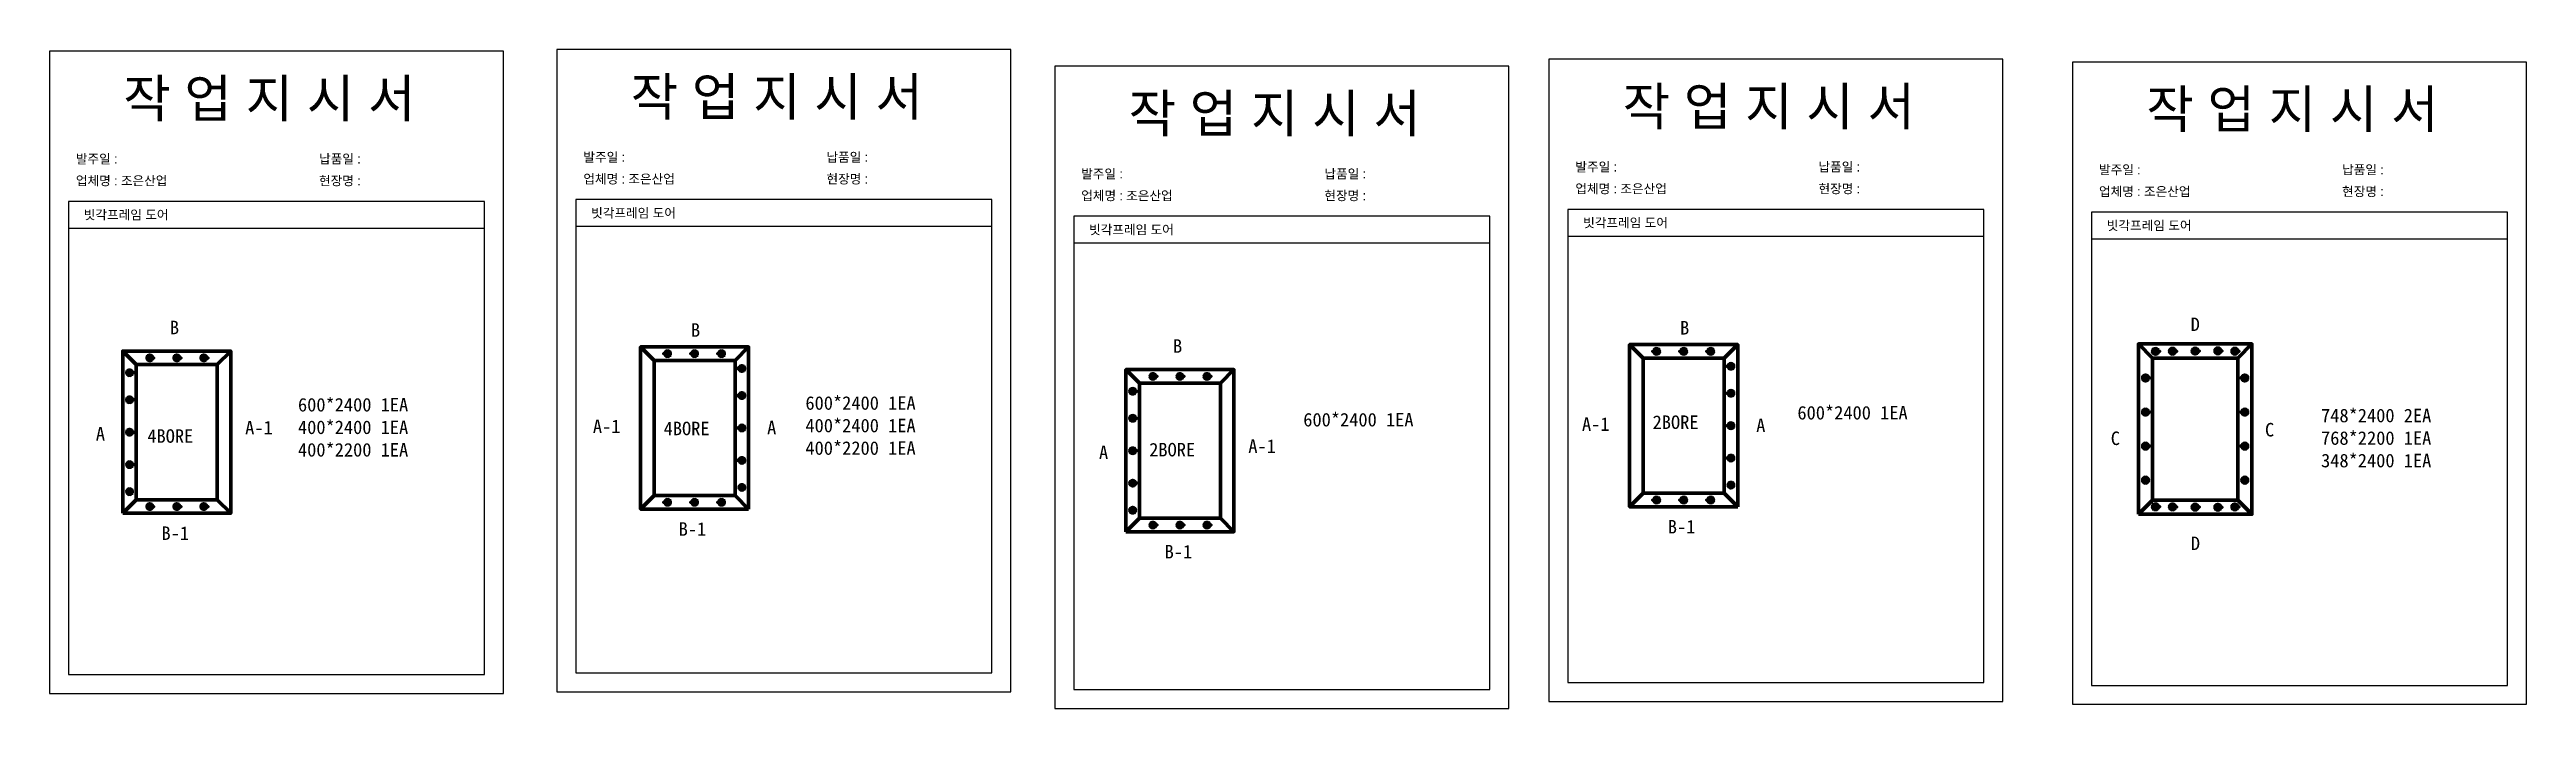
# Model space of a CAD drawing. Header units: millimetres. Extents: x -44117 to 256353, y -2095463 to 65325.
# Drawn here: x 24009 to 33178, y 31310 to 33747 of the extents above; entities that cross this region are included whole.
import ezdxf

# ---------------------------------------------------------------- set-up
doc = ezdxf.new("R2010")
doc.units = ezdxf.units.MM
doc.header["$LTSCALE"] = 10
doc.layers.add('Layer1', color=7, linetype='Continuous', lineweight=70)

msp = doc.modelspace()

# ---------------------------------------------------------------- texts
at = {"attachment_point": 1}
for s, width, heights, insert, char_height in [('{\\fGulim|b0|i0|c129|p50;작 업 지 시 서}', 3307.3198183, [-155.84554], (24281.76755, 33636.66904), 140), ('{\\fGulim|b0|i0|c129|p50;작 업 지 시 서}', 3307.3198183, [-155.84554], (26160.17498, 33643.09854), 140), ('{\\fGulim|b0|i0|c129|p50;작 업 지 시 서}', 3307.3198183, [-155.84554], (28003.13351, 33581.35635), 140), ('{\\fGulim|b0|i0|c129|p50;작 업 지 시 서}', 3307.3198183, [-155.84554], (29832.30345, 33607.10537), 140), ('{\\fGulim|b0|i0|c129|p50;작 업 지 시 서}', 3307.3198183, [-155.84554], (31770.64596, 33596.80063), 140), ('{\\fGulim|b0|i0|c129|p50;업체명 : 조은산업}', 3307.3198183, [-38.2735], (24106.5582, 33279.29244), 34.3), ('{\\fGulim|b0|i0|c129|p50;발주일 :}', 3307.3198183, [-38.18216], (24106.5582, 33359.94862), 34.3), ('{\\fGulim|b0|i0|c129|p50;현장명 : }', 3307.3198183, [-38.2735], (25006.53618, 33279.29244), 34.3), ('{\\fGulim|b0|i0|c129|p50;납품일 :}', 3307.3198183, [-37.67976], (25006.53618, 33359.94862), 34.3), ('{\\fGulim|b0|i0|c129|p50;업체명 : 조은산업}', 3307.3198183, [-38.2735], (25984.96562, 33285.72194), 34.3), ('{\\fGulim|b0|i0|c129|p50;발주일 :}', 3307.3198183, [-38.18216], (25984.96562, 33366.37812), 34.3), ('{\\fGulim|b0|i0|c129|p50;현장명 : }', 3307.3198183, [-38.2735], (26884.94361, 33285.72194), 34.3), ('{\\fGulim|b0|i0|c129|p50;납품일 :}', 3307.3198183, [-37.67976], (26884.94361, 33366.37812), 34.3), ('{\\fGulim|b0|i0|c129|p50;발주일 :}', 3307.3198183, [-38.18216], (27827.92415, 33304.63593), 34.3), ('{\\fGulim|b0|i0|c129|p50;납품일 :}', 3307.3198183, [-37.67976], (28727.90213, 33304.63593), 34.3), ('{\\fGulim|b0|i0|c129|p50;발주일 :}', 3307.3198183, [-38.18216], (29657.0941, 33330.38495), 34.3), ('{\\fGulim|b0|i0|c129|p50;납품일 :}', 3307.3198183, [-37.67976], (30557.07208, 33330.38495), 34.3), ('{\\fGulim|b0|i0|c129|p50;발주일 :}', 3307.3198183, [-38.18216], (31595.4366, 33320.08021), 34.3), ('{\\fGulim|b0|i0|c129|p50;납품일 :}', 3307.3198183, [-37.67976], (32495.41458, 33320.08021), 34.3), ('{\\fGulim|b0|i0|c129|p50;업체명 : 조은산업}', 3307.3198183, [-38.2735], (27827.92415, 33223.97975), 34.3), ('{\\fGulim|b0|i0|c129|p50;현장명 : }', 3307.3198183, [-38.2735], (28727.90213, 33223.97975), 34.3), ('{\\fGulim|b0|i0|c129|p50;업체명 : 조은산업}', 3307.3198183, [-38.2735], (29657.0941, 33249.72877), 34.3), ('{\\fGulim|b0|i0|c129|p50;현장명 : }', 3307.3198183, [-38.2735], (30557.07208, 33249.72877), 34.3), ('{\\fGulim|b0|i0|c129|p50;업체명 : 조은산업}', 3307.3198183, [-38.2735], (31595.4366, 33239.42403), 34.3), ('{\\fGulim|b0|i0|c129|p50;현장명 : }', 3307.3198183, [-38.2735], (32495.41458, 33239.42403), 34.3), ('{\\fGulim|b0|i0|c129|p50;빗각프레임 도어}', 3307.3198183, [-38.36485], (24135.52079, 33153.42387), 34.3), ('{\\fGulim|b0|i0|c129|p50;빗각프레임 도어}', 3307.3198183, [-38.36485], (26013.92821, 33159.85337), 34.3), ('{\\fGulim|b0|i0|c129|p50;빗각프레임 도어}', 3307.3198183, [-38.36485], (27856.88674, 33098.11117), 34.3), ('{\\fGulim|b0|i0|c129|p50;빗각프레임 도어}', 3307.3198183, [-38.36485], (29686.05668, 33123.8602), 34.3), ('{\\fGulim|b0|i0|c129|p50;빗각프레임 도어}', 3307.3198183, [-38.36485], (31624.39919, 33113.55545), 34.3), ('B', 295.842037, [-50], (24454.38305, 32743.92741), 50), ('B', 295.842037, [-50], (26383.35312, 32734.49792), 50), ('B', 295.842037, [-50], (30044.73567, 32742.89462), 50), ('D', 295.842037, [-50], (31934.76912, 32755.83353), 50), ('B', 295.842037, [-50], (28167.79701, 32675.36051), 50), ('600*2400 1EA\\P400*2400 1EA\\P400*2200 1EA', 845.6315287, [542.02624], (24928.59111, 32458.16923), 50), ('600*2400 1EA\\P400*2400 1EA\\P400*2200 1EA', 845.6315287, [542.02624], (26806.99853, 32464.59873), 50), ('A-1', 295.842037, [-50], (24733.09682, 32373.54469), 50), ('A-1', 295.842037, [-50], (26020.25517, 32378.09532), 50), ('4BORE', 295.842037, [-50], (26282.17291, 32370.35777), 50), ('A', 295.842037, [-50], (26665.18134, 32373.65315), 50), ('600*2400 1EA', 845.6315287, [542.02624], (28649.95706, 32402.85653), 50), ('A-1', 295.842037, [-50], (29681.63772, 32386.49202), 50), ('2BORE', 295.842037, [-50], (29943.0313, 32393.57164), 50), ('A', 295.842037, [-50], (30326.56389, 32382.04985), 50), ('600*2400 1EA', 845.6315287, [542.02624], (30479.12701, 32428.60556), 50), ('C', 295.842037, [-50], (32209.91844, 32365.77079), 50), ('748*2400 2EA\\P768*2200 1EA\\P348*2400 1EA', 845.6315287, [542.02624], (32417.46951, 32418.30081), 50), ('A', 295.842037, [-50], (24180.33977, 32350.81377), 50), ('4BORE', 295.842037, [-50], (24370.96506, 32342.3205), 50), ('A', 295.842037, [-50], (27893.75373, 32282.24687), 50), ('2BORE', 295.842037, [-50], (28079.58747, 32291.9863), 50), ('A-1', 295.842037, [-50], (28446.51079, 32304.97779), 50), ('C', 295.842037, [-50], (31639.00169, 32334.12222), 50), ('B-1', 295.842037, [-50], (29999.27898, 32006.77203), 50), ('B-1', 295.842037, [-50], (24423.2419, 31982.93105), 50), ('B-1', 295.842037, [-50], (26337.89643, 31998.37533), 50), ('B-1', 295.842037, [-50], (28136.65587, 31914.36415), 50), ('D', 295.842037, [-50], (31935.58938, 31945.61628), 50)]:
    msp.add_mtext_dynamic_manual_height_columns(s, width=width, gutter_width=12.5, heights=heights, dxfattribs=dict(at, insert=insert, char_height=char_height))

# ---------------------------------------------------------------- linework, layer by layer
for p, q in [((27497.36838, 33192.09133), (25957.36838, 33192.09133)), ((25618.96095, 33185.66183), (24078.96095, 33185.66183)), ((29340.3269, 33130.34914), (27800.3269, 33130.34914)), ((31169.49685, 33156.09816), (29629.49685, 33156.09816)), ((33107.83935, 33145.79342), (31567.83935, 33145.79342)), ((25618.96095, 33085.66183), (24078.96095, 33085.66183)), ((27497.36838, 33092.09133), (25957.36838, 33092.09133)), ((29340.3269, 33030.34914), (27800.3269, 33030.34914)), ((31169.49685, 33056.09816), (29629.49685, 33056.09816)), ((33107.83935, 33045.79342), (31567.83935, 33045.79342))]:
    msp.add_line(p, q)
for points in [[(25887.36838, 31371.26105), (27567.36838, 31371.26105), (27567.36838, 33747.26105), (25887.36838, 33747.26105)], [(24008.96095, 31364.83155), (25688.96095, 31364.83155), (25688.96095, 33740.83155), (24008.96095, 33740.83155)], [(27730.3269, 31309.51886), (29410.3269, 31309.51886), (29410.3269, 33685.51886), (27730.3269, 33685.51886)], [(29559.49685, 31335.26788), (31239.49685, 31335.26788), (31239.49685, 33711.26788), (29559.49685, 33711.26788)], [(31497.83935, 31324.96314), (33177.83935, 31324.96314), (33177.83935, 33700.96314), (31497.83935, 33700.96314)]]:
    msp.add_lwpolyline(points, close=True)
for points in [[(25957.36838, 33192.09133), (25957.36838, 31441.26105), (27497.36838, 31441.26105), (27497.36838, 33192.09133)], [(24078.96095, 33185.66183), (24078.96095, 31434.83155), (25618.96095, 31434.83155), (25618.96095, 33185.66183)], [(27800.3269, 33130.34914), (27800.3269, 31379.51886), (29340.3269, 31379.51886), (29340.3269, 33130.34914)], [(29629.49685, 33156.09816), (29629.49685, 31405.26788), (31169.49685, 31405.26788), (31169.49685, 33156.09816)], [(31567.83935, 33145.79342), (31567.83935, 31394.96314), (33107.83935, 31394.96314), (33107.83935, 33145.79342)]]:
    msp.add_lwpolyline(points)
at = {"layer": 'Layer1'}
for p, q in [((26246.69831, 32597.24735), (26196.69831, 32647.24735)), ((26546.69831, 32597.24735), (26596.69831, 32647.24735)), ((29908.08086, 32605.64405), (29858.08086, 32655.64405)), ((29958.08086, 32645.64405), (29958.08086, 32615.64405)), ((30058.08086, 32645.64405), (30058.08086, 32615.64405)), ((30158.08086, 32645.64405), (30158.08086, 32615.64405)), ((30208.08086, 32605.64405), (30258.08086, 32655.64405)), ((31793.90762, 32605.59181), (31741.40762, 32658.09181)), ((31804.39831, 32646.34976), (31804.39831, 32614.84976)), ((31867.39598, 32646.89256), (31867.39598, 32615.39256)), ((31951.40762, 32647.59181), (31951.40762, 32616.09181)), ((32035.41696, 32648.21807), (32035.41696, 32616.71807)), ((32098.40681, 32647.0871), (32098.40681, 32615.5871)), ((32108.90762, 32605.59181), (32161.40762, 32658.09181)), ((24330.00566, 32581.57196), (24280.00566, 32631.57196)), ((24305.00566, 32566.57196), (24305.00566, 32536.57196)), ((24380.00566, 32621.57196), (24380.00566, 32591.57196)), ((24480.00566, 32621.57196), (24480.00566, 32591.57196)), ((24580.00566, 32621.57196), (24580.00566, 32591.57196)), ((24630.00566, 32581.57196), (24680.00566, 32631.57196)), ((26296.69831, 32637.24735), (26296.69831, 32607.24735)), ((26396.69831, 32637.24735), (26396.69831, 32607.24735)), ((26496.69831, 32637.24735), (26496.69831, 32607.24735)), ((26571.69831, 32582.24735), (26571.69831, 32552.24735)), ((28043.41963, 32513.00506), (27993.41963, 32563.00506)), ((28093.41963, 32553.00506), (28093.41963, 32523.00506)), ((28193.41963, 32553.00506), (28193.41963, 32523.00506)), ((28293.41963, 32553.00506), (28293.41963, 32523.00506)), ((28343.41963, 32513.00506), (28393.41963, 32563.00506)), ((30233.08086, 32590.64405), (30233.08086, 32560.64405)), ((24305.00566, 32466.57196), (24305.00566, 32436.57196)), ((26571.69831, 32482.24735), (26571.69831, 32452.24735)), ((28018.41963, 32498.00506), (28018.41963, 32468.00506)), ((30233.08086, 32490.64405), (30233.08086, 32460.64405)), ((31767.65762, 32547.84181), (31767.65762, 32516.34181)), ((32135.15762, 32547.84181), (32135.15762, 32516.34181)), ((28018.41963, 32398.00506), (28018.41963, 32368.00506)), ((30233.08086, 32370.64405), (30233.08086, 32340.64405)), ((31767.65762, 32421.84181), (31767.65762, 32390.34181)), ((32135.15762, 32421.84181), (32135.15762, 32390.34181)), ((24305.00566, 32346.57196), (24305.00566, 32316.57196)), ((26571.69831, 32362.24735), (26571.69831, 32332.24735)), ((28018.41963, 32278.00506), (28018.41963, 32248.00506)), ((31767.65762, 32295.84181), (31767.65762, 32264.34181)), ((32135.15762, 32295.84181), (32135.15762, 32264.34181)), ((24305.00566, 32226.57196), (24305.00566, 32196.57196)), ((26571.69831, 32242.24735), (26571.69831, 32212.24735)), ((30233.08086, 32250.64405), (30233.08086, 32220.64405)), ((24290.00566, 32111.57196), (24320.00566, 32111.57196)), ((24305.00566, 32126.57196), (24305.00566, 32096.57196)), ((26196.69831, 32047.24735), (26246.69831, 32097.24735)), ((26546.69831, 32097.24735), (26596.69831, 32047.24735)), ((26586.69831, 32127.24735), (26556.69831, 32127.24735)), ((26571.69831, 32142.24735), (26571.69831, 32112.24735)), ((28018.41963, 32158.00506), (28018.41963, 32128.00506)), ((29858.08086, 32055.64405), (29908.08086, 32105.64405)), ((29958.08086, 32065.64405), (29958.08086, 32095.64405)), ((30058.08086, 32065.64405), (30058.08086, 32095.64405)), ((30158.08086, 32065.64405), (30158.08086, 32095.64405)), ((30208.08086, 32105.64405), (30258.08086, 32055.64405)), ((30248.08086, 32135.64405), (30218.08086, 32135.64405)), ((30233.08086, 32150.64405), (30233.08086, 32120.64405)), ((31751.90762, 32154.09181), (31783.40762, 32154.09181)), ((31767.65762, 32169.84181), (31767.65762, 32138.34181)), ((32150.90762, 32154.09181), (32119.40762, 32154.09181)), ((32135.15762, 32169.84181), (32135.15762, 32138.34181)), ((24330.00566, 32081.57196), (24280.00566, 32031.57196)), ((24380.00566, 32041.57196), (24380.00566, 32071.57196)), ((24480.00566, 32041.57196), (24480.00566, 32071.57196)), ((24580.00566, 32041.57196), (24580.00566, 32071.57196)), ((24680.00566, 32031.57196), (24630.00566, 32081.57196)), ((26296.69831, 32057.24735), (26296.69831, 32087.24735)), ((26396.69831, 32057.24735), (26396.69831, 32087.24735)), ((26496.69831, 32057.24735), (26496.69831, 32087.24735)), ((28043.41963, 32013.00506), (27993.41963, 31963.00506)), ((28003.41963, 32043.00506), (28033.41963, 32043.00506)), ((28018.41963, 32058.00506), (28018.41963, 32028.00506)), ((28093.41963, 31973.00506), (28093.41963, 32003.00506)), ((28193.41963, 31973.00506), (28193.41963, 32003.00506)), ((28293.41963, 31973.00506), (28293.41963, 32003.00506)), ((28393.41963, 31963.00506), (28343.41963, 32013.00506)), ((31793.90762, 32080.59181), (31741.40762, 32028.09181)), ((31804.39831, 32039.83386), (31804.39831, 32071.33386)), ((31867.39598, 32039.29106), (31867.39598, 32070.79106)), ((31951.40762, 32038.59181), (31951.40762, 32070.09181)), ((32035.41696, 32037.96555), (32035.41696, 32069.46555)), ((32098.40681, 32039.09652), (32098.40681, 32070.59652)), ((32161.40762, 32028.09181), (32108.90762, 32080.59181))]:
    msp.add_line(p, q, dxfattribs=at)
for points in [[(26596.69831, 32047.24735), (26196.69831, 32047.24735), (26196.69831, 32647.24735), (26596.69831, 32647.24735)], [(30258.08086, 32055.64405), (29858.08086, 32055.64405), (29858.08086, 32655.64405), (30258.08086, 32655.64405)], [(31741.40762, 32028.09181), (32161.40762, 32028.09181), (32161.40762, 32658.09181), (31741.40762, 32658.09181)], [(24280.00566, 32031.57196), (24680.00566, 32031.57196), (24680.00566, 32631.57196), (24280.00566, 32631.57196)], [(24290.00566, 32551.57196), (24320.00566, 32551.57196)], [(24330.00566, 32081.57196), (24630.00566, 32081.57196), (24630.00566, 32581.57196), (24330.00566, 32581.57196)], [(24365.00566, 32606.57196), (24395.00566, 32606.57196)], [(24465.00566, 32606.57196), (24495.00566, 32606.57196)], [(24565.00566, 32606.57196), (24595.00566, 32606.57196)], [(26546.69831, 32097.24735), (26246.69831, 32097.24735), (26246.69831, 32597.24735), (26546.69831, 32597.24735)], [(26311.69831, 32622.24735), (26281.69831, 32622.24735)], [(26411.69831, 32622.24735), (26381.69831, 32622.24735)], [(26511.69831, 32622.24735), (26481.69831, 32622.24735)], [(26586.69831, 32567.24735), (26556.69831, 32567.24735)], [(27993.41963, 31963.00506), (28393.41963, 31963.00506), (28393.41963, 32563.00506), (27993.41963, 32563.00506)], [(30208.08086, 32105.64405), (29908.08086, 32105.64405), (29908.08086, 32605.64405), (30208.08086, 32605.64405)], [(29973.08086, 32630.64405), (29943.08086, 32630.64405)], [(30073.08086, 32630.64405), (30043.08086, 32630.64405)], [(30173.08086, 32630.64405), (30143.08086, 32630.64405)], [(30248.08086, 32575.64405), (30218.08086, 32575.64405)], [(31788.64831, 32630.59976), (31820.14831, 32630.59976)], [(31793.90762, 32080.59181), (32108.90762, 32080.59181), (32108.90762, 32605.59181), (31793.90762, 32605.59181)], [(31851.64598, 32631.14256), (31883.14598, 32631.14256)], [(31935.65762, 32631.84181), (31967.15762, 32631.84181)], [(32019.66696, 32632.46807), (32051.16696, 32632.46807)], [(32082.65681, 32631.3371), (32114.15681, 32631.3371)], [(26586.69831, 32467.24735), (26556.69831, 32467.24735)], [(28003.41963, 32483.00506), (28033.41963, 32483.00506)], [(28043.41963, 32013.00506), (28343.41963, 32013.00506), (28343.41963, 32513.00506), (28043.41963, 32513.00506)], [(28078.41963, 32538.00506), (28108.41963, 32538.00506)], [(28178.41963, 32538.00506), (28208.41963, 32538.00506)], [(28278.41963, 32538.00506), (28308.41963, 32538.00506)], [(30248.08086, 32475.64405), (30218.08086, 32475.64405)], [(31751.90762, 32532.09181), (31783.40762, 32532.09181)], [(32150.90762, 32532.09181), (32119.40762, 32532.09181)], [(24290.00566, 32451.57196), (24320.00566, 32451.57196)], [(28003.41963, 32383.00506), (28033.41963, 32383.00506)], [(31751.90762, 32406.09181), (31783.40762, 32406.09181)], [(32150.90762, 32406.09181), (32119.40762, 32406.09181)], [(24290.00566, 32331.57196), (24320.00566, 32331.57196)], [(26586.69831, 32347.24735), (26556.69831, 32347.24735)], [(30248.08086, 32355.64405), (30218.08086, 32355.64405)], [(31751.90762, 32280.09181), (31783.40762, 32280.09181)], [(32150.90762, 32280.09181), (32119.40762, 32280.09181)], [(24290.00566, 32211.57196), (24320.00566, 32211.57196)], [(26586.69831, 32227.24735), (26556.69831, 32227.24735)], [(28003.41963, 32263.00506), (28033.41963, 32263.00506)], [(30248.08086, 32235.64405), (30218.08086, 32235.64405)], [(28003.41963, 32143.00506), (28033.41963, 32143.00506)], [(24365.00566, 32056.57196), (24395.00566, 32056.57196)], [(24465.00566, 32056.57196), (24495.00566, 32056.57196)], [(24565.00566, 32056.57196), (24595.00566, 32056.57196)], [(26311.69831, 32072.24735), (26281.69831, 32072.24735)], [(26411.69831, 32072.24735), (26381.69831, 32072.24735)], [(26511.69831, 32072.24735), (26481.69831, 32072.24735)], [(29973.08086, 32080.64405), (29943.08086, 32080.64405)], [(30073.08086, 32080.64405), (30043.08086, 32080.64405)], [(30173.08086, 32080.64405), (30143.08086, 32080.64405)], [(31788.64831, 32055.58386), (31820.14831, 32055.58386)], [(31851.64598, 32055.04106), (31883.14598, 32055.04106)], [(31935.65762, 32054.34181), (31967.15762, 32054.34181)], [(32019.66696, 32053.71555), (32051.16696, 32053.71555)], [(32082.65681, 32054.84652), (32114.15681, 32054.84652)], [(28078.41963, 31988.00506), (28108.41963, 31988.00506)], [(28178.41963, 31988.00506), (28208.41963, 31988.00506)], [(28278.41963, 31988.00506), (28308.41963, 31988.00506)]]:
    msp.add_lwpolyline(points, close=True, dxfattribs=at)
for centre, radius in [((31867.39598, 32631.14256), 10.5), ((31951.40762, 32631.84181), 10.5), ((32035.41696, 32632.46807), 10.5), ((32098.40681, 32631.3371), 10.5), ((24305.00566, 32551.57196), 10), ((24380.00566, 32606.57196), 10), ((24480.00566, 32606.57196), 10), ((24580.00566, 32606.57196), 10), ((26296.69831, 32622.24735), 10), ((26396.69831, 32622.24735), 10), ((26496.69831, 32622.24735), 10), ((26571.69831, 32567.24735), 10), ((29958.08086, 32630.64405), 10), ((30058.08086, 32630.64405), 10), ((30158.08086, 32630.64405), 10), ((30233.08086, 32575.64405), 10), ((31804.39831, 32630.59976), 10.5), ((24305.00566, 32451.57196), 10), ((26571.69831, 32467.24735), 10), ((28018.41963, 32483.00506), 10), ((28093.41963, 32538.00506), 10), ((28193.41963, 32538.00506), 10), ((28293.41963, 32538.00506), 10), ((30233.08086, 32475.64405), 10), ((31767.65762, 32532.09181), 10.5), ((32135.15762, 32532.09181), 10.5), ((28018.41963, 32383.00506), 10), ((31767.65762, 32406.09181), 10.5), ((32135.15762, 32406.09181), 10.5), ((24305.00566, 32331.57196), 10), ((26571.69831, 32347.24735), 10), ((30233.08086, 32355.64405), 10), ((31767.65762, 32280.09181), 10.5), ((32135.15762, 32280.09181), 10.5), ((24305.00566, 32211.57196), 10), ((26571.69831, 32227.24735), 10), ((28018.41963, 32263.00506), 10), ((30233.08086, 32235.64405), 10), ((24305.00566, 32111.57196), 10), ((26571.69831, 32127.24735), 10), ((28018.41963, 32143.00506), 10), ((30233.08086, 32135.64405), 10), ((31767.65762, 32154.09181), 10.5), ((32135.15762, 32154.09181), 10.5), ((24380.00566, 32056.57196), 10), ((24480.00566, 32056.57196), 10), ((24580.00566, 32056.57196), 10), ((26296.69831, 32072.24735), 10), ((26396.69831, 32072.24735), 10), ((26496.69831, 32072.24735), 10), ((28018.41963, 32043.00506), 10), ((29958.08086, 32080.64405), 10), ((30058.08086, 32080.64405), 10), ((30158.08086, 32080.64405), 10), ((31804.39831, 32055.58386), 10.5), ((31867.39598, 32055.04106), 10.5), ((31951.40762, 32054.34181), 10.5), ((32035.41696, 32053.71555), 10.5), ((32098.40681, 32054.84652), 10.5), ((28093.41963, 31988.00506), 10), ((28193.41963, 31988.00506), 10), ((28293.41963, 31988.00506), 10)]:
    msp.add_circle(centre, radius, dxfattribs=at)

msp.set_redraw_order([(e.dxf.handle, doc.entitydb.next_handle()) for e in msp.query("TEXT MTEXT ATTDEF DIMENSION ARC_DIMENSION")])  # texts and dimensions are drawn at this point

doc.saveas('drawing.dxf')
